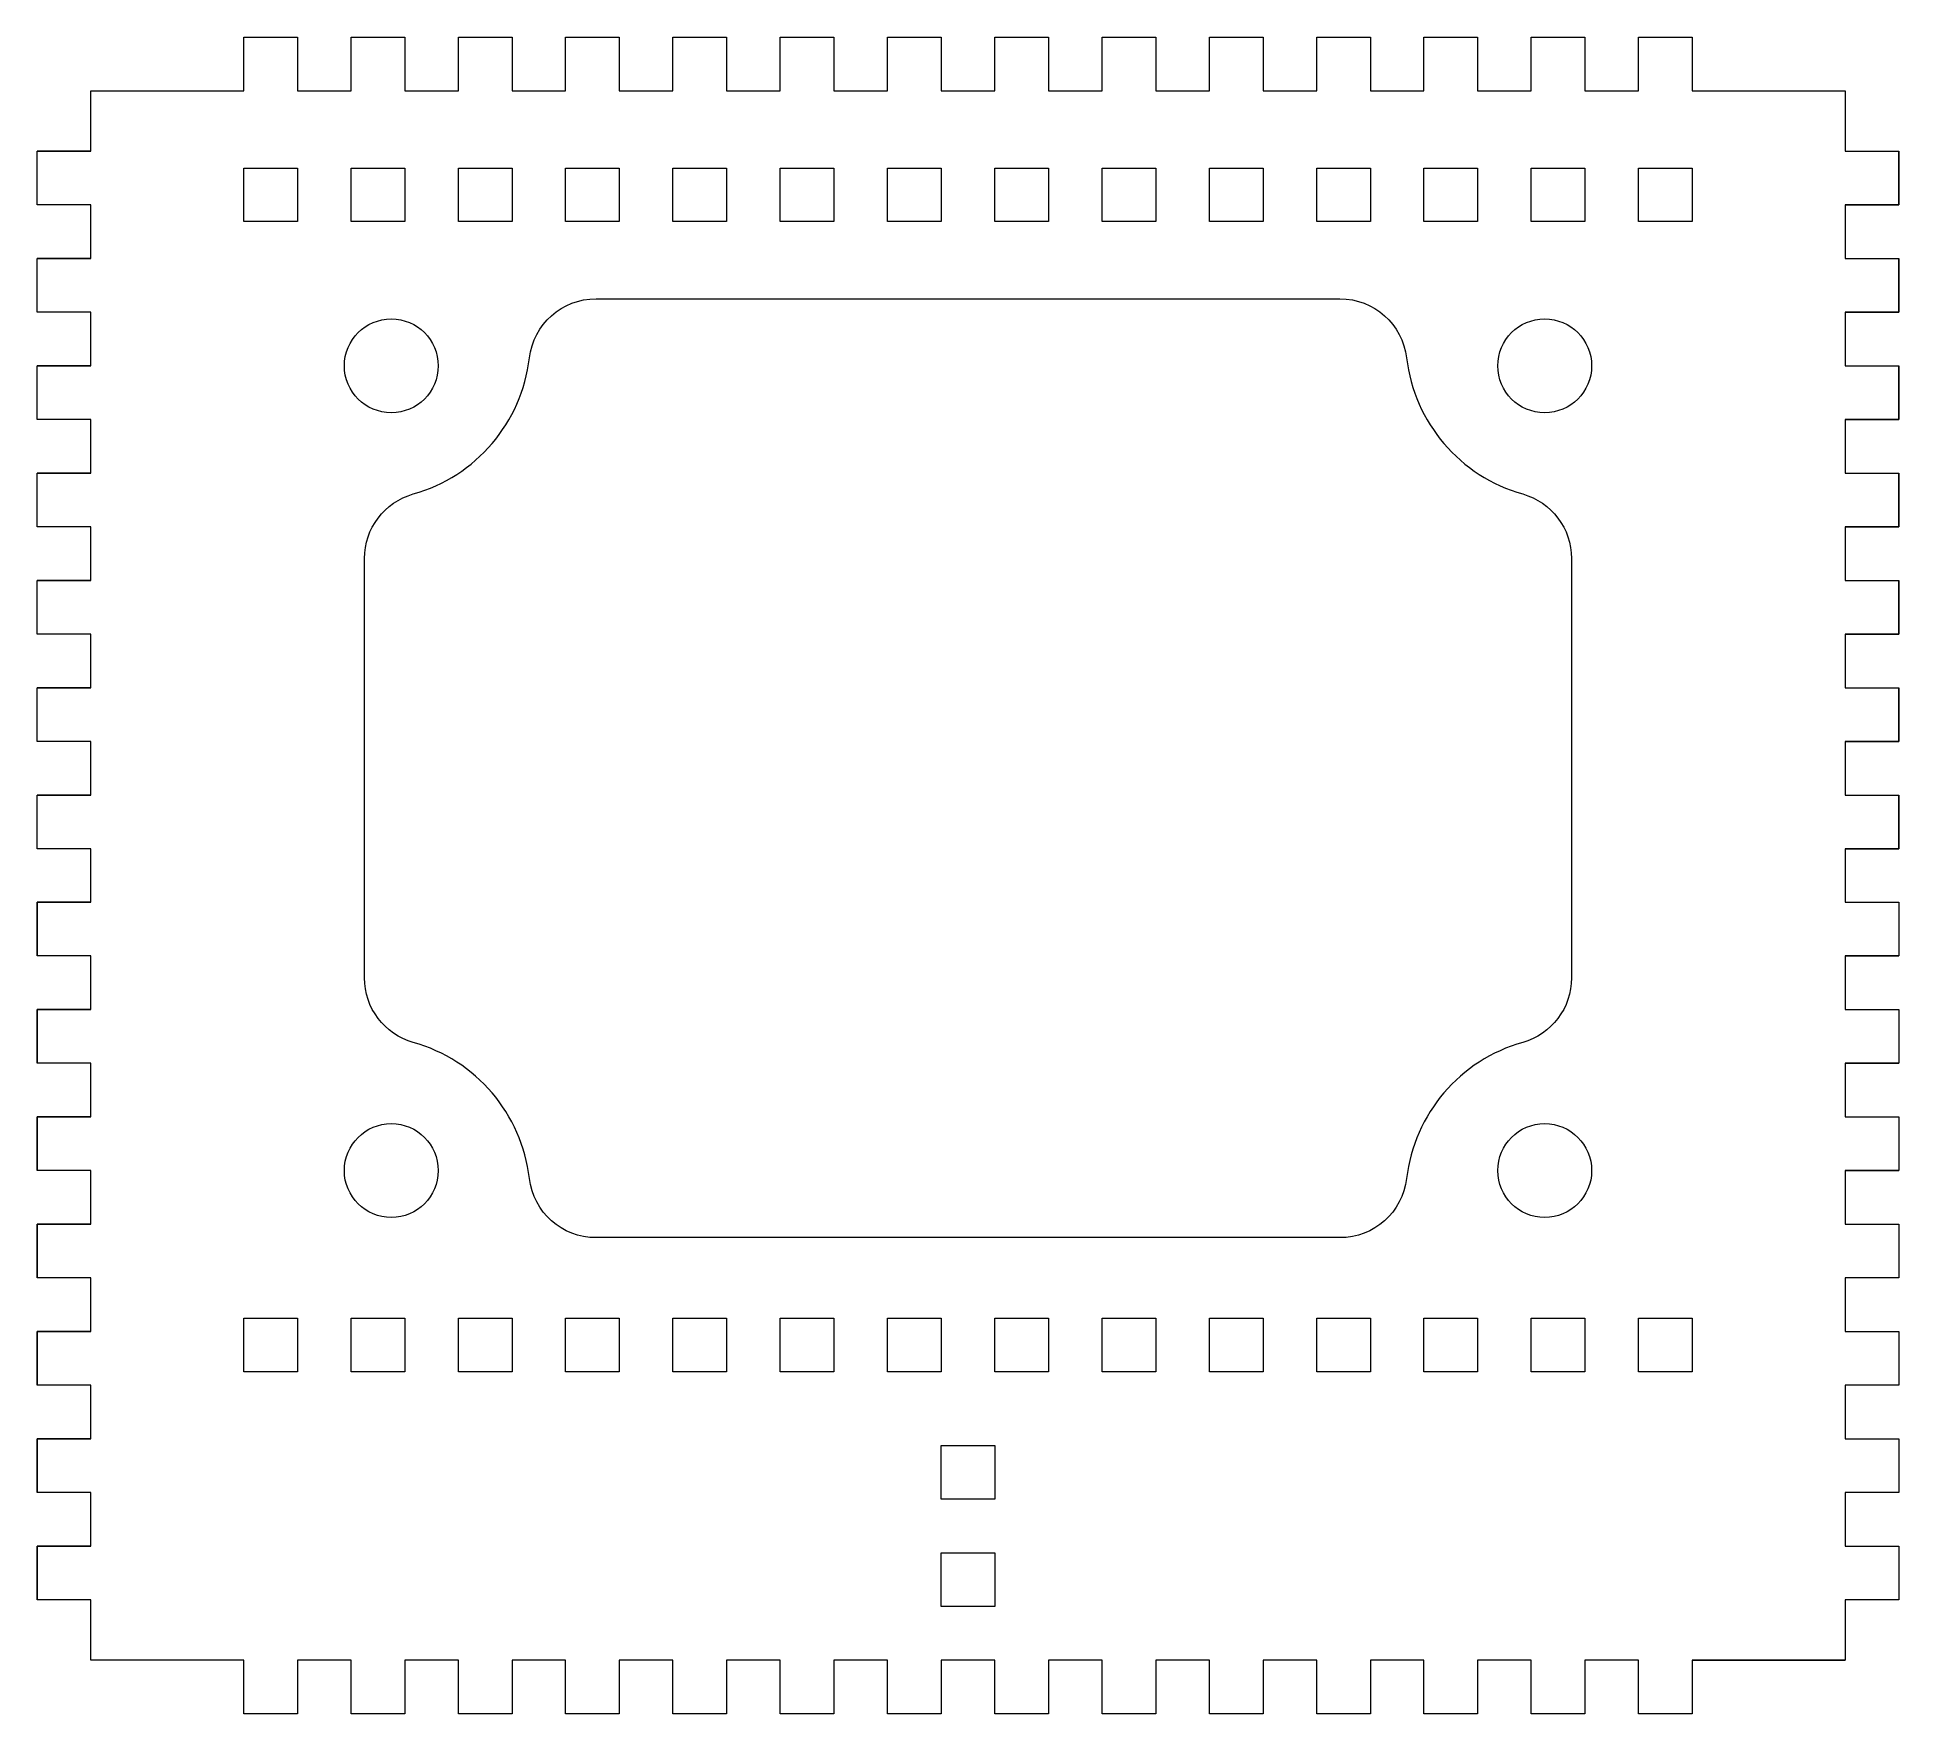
# Model space of a CAD drawing. Header units: centimetres. Extents: x -6.7 to 7.1, y -5.4 to 7.1.
import ezdxf

# ---------------------------------------------------------------- set-up
doc = ezdxf.new("R2010")
doc.units = ezdxf.units.CM
doc.header["$MEASUREMENT"] = 0
doc.layers.add('Layer 1', color=7, linetype='Continuous')

msp = doc.modelspace()

# ---------------------------------------------------------------- linework, layer by layer
at = {"layer": 'Layer 1', "lineweight": 15}
for points, knots in [([(-5.19045, 6.69491), (-5.19045, 6.69491), (-6.33045, 6.69491), (-6.33045, 6.69491), (-6.33045, 6.69491), (-6.33045, 6.69491), (-6.33045, 6.24491), (-6.33045, 6.24491), (-6.33045, 6.24491), (-6.33045, 6.24491), (-6.73045, 6.24491), (-6.73045, 6.24491), (-6.73045, 6.24491), (-6.73045, 6.24491), (-6.73045, 5.84491), (-6.73045, 5.84491), (-6.73045, 5.84491), (-6.73045, 5.84491), (-6.33045, 5.84491), (-6.33045, 5.84491), (-6.33045, 5.84491), (-6.33045, 5.84491), (-6.33045, 5.44491), (-6.33045, 5.44491), (-6.33045, 5.44491), (-6.33045, 5.44491), (-6.73045, 5.44491), (-6.73045, 5.44491), (-6.73045, 5.44491), (-6.73045, 5.44491), (-6.73045, 5.04491), (-6.73045, 5.04491), (-6.73045, 5.04491), (-6.73045, 5.04491), (-6.33045, 5.04491), (-6.33045, 5.04491), (-6.33045, 5.04491), (-6.33045, 5.04491), (-6.33045, 4.64491), (-6.33045, 4.64491), (-6.33045, 4.64491), (-6.33045, 4.64491), (-6.73045, 4.64491), (-6.73045, 4.64491), (-6.73045, 4.64491), (-6.73045, 4.64491), (-6.73045, 4.24491), (-6.73045, 4.24491), (-6.73045, 4.24491), (-6.73045, 4.24491), (-6.33045, 4.24491), (-6.33045, 4.24491), (-6.33045, 4.24491), (-6.33045, 4.24491), (-6.33045, 3.84491), (-6.33045, 3.84491), (-6.33045, 3.84491), (-6.33045, 3.84491), (-6.73045, 3.84491), (-6.73045, 3.84491), (-6.73045, 3.84491), (-6.73045, 3.84491), (-6.73045, 3.44491), (-6.73045, 3.44491), (-6.73045, 3.44491), (-6.73045, 3.44491), (-6.33045, 3.44491), (-6.33045, 3.44491), (-6.33045, 3.44491), (-6.33045, 3.44491), (-6.33045, 3.04491), (-6.33045, 3.04491), (-6.33045, 3.04491), (-6.33045, 3.04491), (-6.73045, 3.04491), (-6.73045, 3.04491), (-6.73045, 3.04491), (-6.73045, 3.04491), (-6.73045, 2.64491), (-6.73045, 2.64491), (-6.73045, 2.64491), (-6.73045, 2.64491), (-6.33045, 2.64491), (-6.33045, 2.64491), (-6.33045, 2.64491), (-6.33045, 2.64491), (-6.33045, 2.24491), (-6.33045, 2.24491), (-6.33045, 2.24491), (-6.33045, 2.24491), (-6.73045, 2.24491), (-6.73045, 2.24491), (-6.73045, 2.24491), (-6.73045, 2.24491), (-6.73045, 1.84491), (-6.73045, 1.84491), (-6.73045, 1.84491), (-6.73045, 1.84491), (-6.33045, 1.84491), (-6.33045, 1.84491), (-6.33045, 1.84491), (-6.33045, 1.84491), (-6.33045, 1.44491), (-6.33045, 1.44491), (-6.33045, 1.44491), (-6.33045, 1.44491), (-6.73045, 1.44491), (-6.73045, 1.44491), (-6.73045, 1.44491), (-6.73045, 1.44491), (-6.73045, 1.04491), (-6.73045, 1.04491), (-6.73045, 1.04491), (-6.73045, 1.04491), (-6.33045, 1.04491), (-6.33045, 1.04491), (-6.33045, 1.04491), (-6.33045, 1.04491), (-6.33045, 0.64491), (-6.33045, 0.64491), (-6.33045, 0.64491), (-6.33045, 0.64491), (-6.73045, 0.64491), (-6.73045, 0.64491), (-6.73045, 0.64491), (-6.73045, 0.64491), (-6.73045, 0.24491), (-6.73045, 0.24491), (-6.73045, 0.24491), (-6.73045, 0.24491), (-6.33045, 0.24491), (-6.33045, 0.24491), (-6.33045, 0.24491), (-6.33045, 0.24491), (-6.33045, -0.15509), (-6.33045, -0.15509), (-6.33045, -0.15509), (-6.33045, -0.15509), (-6.73045, -0.15509), (-6.73045, -0.15509), (-6.73045, -0.15509), (-6.73045, -0.15509), (-6.73045, -0.55509), (-6.73045, -0.55509), (-6.73045, -0.55509), (-6.73045, -0.55509), (-6.33045, -0.55509), (-6.33045, -0.55509), (-6.33045, -0.55509), (-6.33045, -0.55509), (-6.33045, -0.95509), (-6.33045, -0.95509), (-6.33045, -0.95509), (-6.33045, -0.95509), (-6.73045, -0.95509), (-6.73045, -0.95509), (-6.73045, -0.95509), (-6.73045, -0.95509), (-6.73045, -1.35509), (-6.73045, -1.35509), (-6.73045, -1.35509), (-6.73045, -1.35509), (-6.33045, -1.35509), (-6.33045, -1.35509), (-6.33045, -1.35509), (-6.33045, -1.35509), (-6.33045, -1.75509), (-6.33045, -1.75509), (-6.33045, -1.75509), (-6.33045, -1.75509), (-6.73045, -1.75509), (-6.73045, -1.75509), (-6.73045, -1.75509), (-6.73045, -1.75509), (-6.73045, -2.15509), (-6.73045, -2.15509), (-6.73045, -2.15509), (-6.73045, -2.15509), (-6.33045, -2.15509), (-6.33045, -2.15509), (-6.33045, -2.15509), (-6.33045, -2.15509), (-6.33045, -2.55509), (-6.33045, -2.55509), (-6.33045, -2.55509), (-6.33045, -2.55509), (-6.73045, -2.55509), (-6.73045, -2.55509), (-6.73045, -2.55509), (-6.73045, -2.55509), (-6.73045, -2.95509), (-6.73045, -2.95509), (-6.73045, -2.95509), (-6.73045, -2.95509), (-6.33045, -2.95509), (-6.33045, -2.95509), (-6.33045, -2.95509), (-6.33045, -2.95509), (-6.33045, -3.35509), (-6.33045, -3.35509), (-6.33045, -3.35509), (-6.33045, -3.35509), (-6.73045, -3.35509), (-6.73045, -3.35509), (-6.73045, -3.35509), (-6.73045, -3.35509), (-6.73045, -3.75509), (-6.73045, -3.75509), (-6.73045, -3.75509), (-6.73045, -3.75509), (-6.33045, -3.75509), (-6.33045, -3.75509), (-6.33045, -3.75509), (-6.33045, -3.75509), (-6.33045, -4.15509), (-6.33045, -4.15509), (-6.33045, -4.15509), (-6.33045, -4.15509), (-6.73045, -4.15509), (-6.73045, -4.15509), (-6.73045, -4.15509), (-6.73045, -4.15509), (-6.73045, -4.55509), (-6.73045, -4.55509), (-6.73045, -4.55509), (-6.73045, -4.55509), (-6.33045, -4.55509), (-6.33045, -4.55509), (-6.33045, -4.55509), (-6.33045, -4.55509), (-6.33045, -5.00509), (-6.33045, -5.00509), (-6.33045, -5.00509), (-6.33045, -5.00509), (-5.19045, -5.00509), (-5.19045, -5.00509), (-5.19045, -5.00509), (-5.19045, -5.00509), (-5.19045, -5.40509), (-5.19045, -5.40509), (-5.19045, -5.40509), (-5.19045, -5.40509), (-4.79045, -5.40509), (-4.79045, -5.40509), (-4.79045, -5.40509), (-4.79045, -5.40509), (-4.79045, -5.00509), (-4.79045, -5.00509), (-4.79045, -5.00509), (-4.79045, -5.00509), (-4.39045, -5.00509), (-4.39045, -5.00509), (-4.39045, -5.00509), (-4.39045, -5.00509), (-4.39045, -5.40509), (-4.39045, -5.40509), (-4.39045, -5.40509), (-4.39045, -5.40509), (-3.99045, -5.40509), (-3.99045, -5.40509), (-3.99045, -5.40509), (-3.99045, -5.40509), (-3.99045, -5.00509), (-3.99045, -5.00509), (-3.99045, -5.00509), (-3.99045, -5.00509), (-3.59045, -5.00509), (-3.59045, -5.00509), (-3.59045, -5.00509), (-3.59045, -5.00509), (-3.59045, -5.40509), (-3.59045, -5.40509), (-3.59045, -5.40509), (-3.59045, -5.40509), (-3.19045, -5.40509), (-3.19045, -5.40509), (-3.19045, -5.40509), (-3.19045, -5.40509), (-3.19045, -5.00509), (-3.19045, -5.00509), (-3.19045, -5.00509), (-3.19045, -5.00509), (-2.79045, -5.00509), (-2.79045, -5.00509), (-2.79045, -5.00509), (-2.79045, -5.00509), (-2.79045, -5.40509), (-2.79045, -5.40509), (-2.79045, -5.40509), (-2.79045, -5.40509), (-2.39045, -5.40509), (-2.39045, -5.40509), (-2.39045, -5.40509), (-2.39045, -5.40509), (-2.39045, -5.00509), (-2.39045, -5.00509), (-2.39045, -5.00509), (-2.39045, -5.00509), (-1.99045, -5.00509), (-1.99045, -5.00509), (-1.99045, -5.00509), (-1.99045, -5.00509), (-1.99045, -5.40509), (-1.99045, -5.40509), (-1.99045, -5.40509), (-1.99045, -5.40509), (-1.59045, -5.40509), (-1.59045, -5.40509), (-1.59045, -5.40509), (-1.59045, -5.40509), (-1.59045, -5.00509), (-1.59045, -5.00509), (-1.59045, -5.00509), (-1.59045, -5.00509), (-1.19045, -5.00509), (-1.19045, -5.00509), (-1.19045, -5.00509), (-1.19045, -5.00509), (-1.19045, -5.40509), (-1.19045, -5.40509), (-1.19045, -5.40509), (-1.19045, -5.40509), (-0.79045, -5.40509), (-0.79045, -5.40509), (-0.79045, -5.40509), (-0.79045, -5.40509), (-0.79045, -5.00509), (-0.79045, -5.00509), (-0.79045, -5.00509), (-0.79045, -5.00509), (-0.39045, -5.00509), (-0.39045, -5.00509), (-0.39045, -5.00509), (-0.39045, -5.00509), (-0.39045, -5.40509), (-0.39045, -5.40509), (-0.39045, -5.40509), (-0.39045, -5.40509), (0.00955, -5.40509), (0.00955, -5.40509), (0.00955, -5.40509), (0.00955, -5.40509), (0.00955, -5.00509), (0.00955, -5.00509), (0.00955, -5.00509), (0.00955, -5.00509), (0.40955, -5.00509), (0.40955, -5.00509), (0.40955, -5.00509), (0.40955, -5.00509), (0.40955, -5.40509), (0.40955, -5.40509), (0.40955, -5.40509), (0.40955, -5.40509), (0.80955, -5.40509), (0.80955, -5.40509), (0.80955, -5.40509), (0.80955, -5.40509), (0.80955, -5.00509), (0.80955, -5.00509), (0.80955, -5.00509), (0.80955, -5.00509), (1.20955, -5.00509), (1.20955, -5.00509), (1.20955, -5.00509), (1.20955, -5.00509), (1.20955, -5.40509), (1.20955, -5.40509), (1.20955, -5.40509), (1.20955, -5.40509), (1.60955, -5.40509), (1.60955, -5.40509), (1.60955, -5.40509), (1.60955, -5.40509), (1.60955, -5.00509), (1.60955, -5.00509), (1.60955, -5.00509), (1.60955, -5.00509), (2.00955, -5.00509), (2.00955, -5.00509), (2.00955, -5.00509), (2.00955, -5.00509), (2.00955, -5.40509), (2.00955, -5.40509), (2.00955, -5.40509), (2.00955, -5.40509), (2.40955, -5.40509), (2.40955, -5.40509), (2.40955, -5.40509), (2.40955, -5.40509), (2.40955, -5.00509), (2.40955, -5.00509), (2.40955, -5.00509), (2.40955, -5.00509), (2.80955, -5.00509), (2.80955, -5.00509), (2.80955, -5.00509), (2.80955, -5.00509), (2.80955, -5.40509), (2.80955, -5.40509), (2.80955, -5.40509), (2.80955, -5.40509), (3.20955, -5.40509), (3.20955, -5.40509), (3.20955, -5.40509), (3.20955, -5.40509), (3.20955, -5.00509), (3.20955, -5.00509), (3.20955, -5.00509), (3.20955, -5.00509), (3.60955, -5.00509), (3.60955, -5.00509), (3.60955, -5.00509), (3.60955, -5.00509), (3.60955, -5.40509), (3.60955, -5.40509), (3.60955, -5.40509), (3.60955, -5.40509), (4.00955, -5.40509), (4.00955, -5.40509), (4.00955, -5.40509), (4.00955, -5.40509), (4.00955, -5.00509), (4.00955, -5.00509), (4.00955, -5.00509), (4.00955, -5.00509), (4.40955, -5.00509), (4.40955, -5.00509), (4.40955, -5.00509), (4.40955, -5.00509), (4.40955, -5.40509), (4.40955, -5.40509), (4.40955, -5.40509), (4.40955, -5.40509), (4.80955, -5.40509), (4.80955, -5.40509), (4.80955, -5.40509), (4.80955, -5.40509), (4.80955, -5.00509), (4.80955, -5.00509), (4.80955, -5.00509), (4.80955, -5.00509), (5.20955, -5.00509), (5.20955, -5.00509), (5.20955, -5.00509), (5.20955, -5.00509), (5.20955, -5.40509), (5.20955, -5.40509), (5.20955, -5.40509), (5.20955, -5.40509), (5.60955, -5.40509), (5.60955, -5.40509), (5.60955, -5.40509), (5.60955, -5.40509), (5.60955, -5.00509), (5.60955, -5.00509), (5.60955, -5.00509), (5.60955, -5.00509), (6.74955, -5.00509), (6.74955, -5.00509), (6.74955, -5.00509), (6.74955, -5.00509), (6.74955, -4.55509), (6.74955, -4.55509), (6.74955, -4.55509), (6.74955, -4.55509), (7.14955, -4.55509), (7.14955, -4.55509), (7.14955, -4.55509), (7.14955, -4.55509), (7.14955, -4.15509), (7.14955, -4.15509), (7.14955, -4.15509), (7.14955, -4.15509), (6.74955, -4.15509), (6.74955, -4.15509), (6.74955, -4.15509), (6.74955, -4.15509), (6.74955, -3.75509), (6.74955, -3.75509), (6.74955, -3.75509), (6.74955, -3.75509), (7.14955, -3.75509), (7.14955, -3.75509), (7.14955, -3.75509), (7.14955, -3.75509), (7.14955, -3.35509), (7.14955, -3.35509), (7.14955, -3.35509), (7.14955, -3.35509), (6.74955, -3.35509), (6.74955, -3.35509), (6.74955, -3.35509), (6.74955, -3.35509), (6.74955, -2.95509), (6.74955, -2.95509), (6.74955, -2.95509), (6.74955, -2.95509), (7.14955, -2.95509), (7.14955, -2.95509), (7.14955, -2.95509), (7.14955, -2.95509), (7.14955, -2.55509), (7.14955, -2.55509), (7.14955, -2.55509), (7.14955, -2.55509), (6.74955, -2.55509), (6.74955, -2.55509), (6.74955, -2.55509), (6.74955, -2.55509), (6.74955, -2.15509), (6.74955, -2.15509), (6.74955, -2.15509), (6.74955, -2.15509), (7.14955, -2.15509), (7.14955, -2.15509), (7.14955, -2.15509), (7.14955, -2.15509), (7.14955, -1.75509), (7.14955, -1.75509), (7.14955, -1.75509), (7.14955, -1.75509), (6.74955, -1.75509), (6.74955, -1.75509), (6.74955, -1.75509), (6.74955, -1.75509), (6.74955, -1.35509), (6.74955, -1.35509), (6.74955, -1.35509), (6.74955, -1.35509), (7.14955, -1.35509), (7.14955, -1.35509), (7.14955, -1.35509), (7.14955, -1.35509), (7.14955, -0.95509), (7.14955, -0.95509), (7.14955, -0.95509), (7.14955, -0.95509), (6.74955, -0.95509), (6.74955, -0.95509), (6.74955, -0.95509), (6.74955, -0.95509), (6.74955, -0.55509), (6.74955, -0.55509), (6.74955, -0.55509), (6.74955, -0.55509), (7.14955, -0.55509), (7.14955, -0.55509), (7.14955, -0.55509), (7.14955, -0.55509), (7.14955, -0.15509), (7.14955, -0.15509), (7.14955, -0.15509), (7.14955, -0.15509), (6.74955, -0.15509), (6.74955, -0.15509), (6.74955, -0.15509), (6.74955, -0.15509), (6.74955, 0.24491), (6.74955, 0.24491), (6.74955, 0.24491), (6.74955, 0.24491), (7.14955, 0.24491), (7.14955, 0.24491), (7.14955, 0.24491), (7.14955, 0.24491), (7.14955, 0.64491), (7.14955, 0.64491), (7.14955, 0.64491), (7.14955, 0.64491), (6.74955, 0.64491), (6.74955, 0.64491), (6.74955, 0.64491), (6.74955, 0.64491), (6.74955, 1.04491), (6.74955, 1.04491), (6.74955, 1.04491), (6.74955, 1.04491), (7.14955, 1.04491), (7.14955, 1.04491), (7.14955, 1.04491), (7.14955, 1.04491), (7.14955, 1.44491), (7.14955, 1.44491), (7.14955, 1.44491), (7.14955, 1.44491), (6.74955, 1.44491), (6.74955, 1.44491), (6.74955, 1.44491), (6.74955, 1.44491), (6.74955, 1.84491), (6.74955, 1.84491), (6.74955, 1.84491), (6.74955, 1.84491), (7.14955, 1.84491), (7.14955, 1.84491), (7.14955, 1.84491), (7.14955, 1.84491), (7.14955, 2.24491), (7.14955, 2.24491), (7.14955, 2.24491), (7.14955, 2.24491), (6.74955, 2.24491), (6.74955, 2.24491), (6.74955, 2.24491), (6.74955, 2.24491), (6.74955, 2.64491), (6.74955, 2.64491), (6.74955, 2.64491), (6.74955, 2.64491), (7.14955, 2.64491), (7.14955, 2.64491), (7.14955, 2.64491), (7.14955, 2.64491), (7.14955, 3.04491), (7.14955, 3.04491), (7.14955, 3.04491), (7.14955, 3.04491), (6.74955, 3.04491), (6.74955, 3.04491), (6.74955, 3.04491), (6.74955, 3.04491), (6.74955, 3.44491), (6.74955, 3.44491), (6.74955, 3.44491), (6.74955, 3.44491), (7.14955, 3.44491), (7.14955, 3.44491), (7.14955, 3.44491), (7.14955, 3.44491), (7.14955, 3.84491), (7.14955, 3.84491), (7.14955, 3.84491), (7.14955, 3.84491), (6.74955, 3.84491), (6.74955, 3.84491), (6.74955, 3.84491), (6.74955, 3.84491), (6.74955, 4.24491), (6.74955, 4.24491), (6.74955, 4.24491), (6.74955, 4.24491), (7.14955, 4.24491), (7.14955, 4.24491), (7.14955, 4.24491), (7.14955, 4.24491), (7.14955, 4.64491), (7.14955, 4.64491), (7.14955, 4.64491), (7.14955, 4.64491), (6.74955, 4.64491), (6.74955, 4.64491), (6.74955, 4.64491), (6.74955, 4.64491), (6.74955, 5.04491), (6.74955, 5.04491), (6.74955, 5.04491), (6.74955, 5.04491), (7.14955, 5.04491), (7.14955, 5.04491), (7.14955, 5.04491), (7.14955, 5.04491), (7.14955, 5.44491), (7.14955, 5.44491), (7.14955, 5.44491), (7.14955, 5.44491), (6.74955, 5.44491), (6.74955, 5.44491), (6.74955, 5.44491), (6.74955, 5.44491), (6.74955, 5.84491), (6.74955, 5.84491), (6.74955, 5.84491), (6.74955, 5.84491), (7.14955, 5.84491), (7.14955, 5.84491), (7.14955, 5.84491), (7.14955, 5.84491), (7.14955, 6.24491), (7.14955, 6.24491), (7.14955, 6.24491), (7.14955, 6.24491), (6.74955, 6.24491), (6.74955, 6.24491), (6.74955, 6.24491), (6.74955, 6.24491), (6.74955, 6.69491), (6.74955, 6.69491), (6.74955, 6.69491), (6.74955, 6.69491), (5.60955, 6.69491), (5.60955, 6.69491), (5.60955, 6.69491), (5.60955, 6.69491), (5.60955, 7.09491), (5.60955, 7.09491), (5.60955, 7.09491), (5.60955, 7.09491), (5.20955, 7.09491), (5.20955, 7.09491), (5.20955, 7.09491), (5.20955, 7.09491), (5.20955, 6.69491), (5.20955, 6.69491), (5.20955, 6.69491), (5.20955, 6.69491), (4.80955, 6.69491), (4.80955, 6.69491), (4.80955, 6.69491), (4.80955, 6.69491), (4.80955, 7.09491), (4.80955, 7.09491), (4.80955, 7.09491), (4.80955, 7.09491), (4.40955, 7.09491), (4.40955, 7.09491), (4.40955, 7.09491), (4.40955, 7.09491), (4.40955, 6.69491), (4.40955, 6.69491), (4.40955, 6.69491), (4.40955, 6.69491), (4.00955, 6.69491), (4.00955, 6.69491), (4.00955, 6.69491), (4.00955, 6.69491), (4.00955, 7.09491), (4.00955, 7.09491), (4.00955, 7.09491), (4.00955, 7.09491), (3.60955, 7.09491), (3.60955, 7.09491), (3.60955, 7.09491), (3.60955, 7.09491), (3.60955, 6.69491), (3.60955, 6.69491), (3.60955, 6.69491), (3.60955, 6.69491), (3.20955, 6.69491), (3.20955, 6.69491), (3.20955, 6.69491), (3.20955, 6.69491), (3.20955, 7.09491), (3.20955, 7.09491), (3.20955, 7.09491), (3.20955, 7.09491), (2.80955, 7.09491), (2.80955, 7.09491), (2.80955, 7.09491), (2.80955, 7.09491), (2.80955, 6.69491), (2.80955, 6.69491), (2.80955, 6.69491), (2.80955, 6.69491), (2.40955, 6.69491), (2.40955, 6.69491), (2.40955, 6.69491), (2.40955, 6.69491), (2.40955, 7.09491), (2.40955, 7.09491), (2.40955, 7.09491), (2.40955, 7.09491), (2.00955, 7.09491), (2.00955, 7.09491), (2.00955, 7.09491), (2.00955, 7.09491), (2.00955, 6.69491), (2.00955, 6.69491), (2.00955, 6.69491), (2.00955, 6.69491), (1.60955, 6.69491), (1.60955, 6.69491), (1.60955, 6.69491), (1.60955, 6.69491), (1.60955, 7.09491), (1.60955, 7.09491), (1.60955, 7.09491), (1.60955, 7.09491), (1.20955, 7.09491), (1.20955, 7.09491), (1.20955, 7.09491), (1.20955, 7.09491), (1.20955, 6.69491), (1.20955, 6.69491), (1.20955, 6.69491), (1.20955, 6.69491), (0.80955, 6.69491), (0.80955, 6.69491), (0.80955, 6.69491), (0.80955, 6.69491), (0.80955, 7.09491), (0.80955, 7.09491), (0.80955, 7.09491), (0.80955, 7.09491), (0.40955, 7.09491), (0.40955, 7.09491), (0.40955, 7.09491), (0.40955, 7.09491), (0.40955, 6.69491), (0.40955, 6.69491), (0.40955, 6.69491), (0.40955, 6.69491), (0.00955, 6.69491), (0.00955, 6.69491), (0.00955, 6.69491), (0.00955, 6.69491), (0.00955, 7.09491), (0.00955, 7.09491), (0.00955, 7.09491), (0.00955, 7.09491), (-0.39045, 7.09491), (-0.39045, 7.09491), (-0.39045, 7.09491), (-0.39045, 7.09491), (-0.39045, 6.69491), (-0.39045, 6.69491), (-0.39045, 6.69491), (-0.39045, 6.69491), (-0.79045, 6.69491), (-0.79045, 6.69491), (-0.79045, 6.69491), (-0.79045, 6.69491), (-0.79045, 7.09491), (-0.79045, 7.09491), (-0.79045, 7.09491), (-0.79045, 7.09491), (-1.19045, 7.09491), (-1.19045, 7.09491), (-1.19045, 7.09491), (-1.19045, 7.09491), (-1.19045, 6.69491), (-1.19045, 6.69491), (-1.19045, 6.69491), (-1.19045, 6.69491), (-1.59045, 6.69491), (-1.59045, 6.69491), (-1.59045, 6.69491), (-1.59045, 6.69491), (-1.59045, 7.09491), (-1.59045, 7.09491), (-1.59045, 7.09491), (-1.59045, 7.09491), (-1.99045, 7.09491), (-1.99045, 7.09491), (-1.99045, 7.09491), (-1.99045, 7.09491), (-1.99045, 6.69491), (-1.99045, 6.69491), (-1.99045, 6.69491), (-1.99045, 6.69491), (-2.39045, 6.69491), (-2.39045, 6.69491), (-2.39045, 6.69491), (-2.39045, 6.69491), (-2.39045, 7.09491), (-2.39045, 7.09491), (-2.39045, 7.09491), (-2.39045, 7.09491), (-2.79045, 7.09491), (-2.79045, 7.09491), (-2.79045, 7.09491), (-2.79045, 7.09491), (-2.79045, 6.69491), (-2.79045, 6.69491), (-2.79045, 6.69491), (-2.79045, 6.69491), (-3.19045, 6.69491), (-3.19045, 6.69491), (-3.19045, 6.69491), (-3.19045, 6.69491), (-3.19045, 7.09491), (-3.19045, 7.09491), (-3.19045, 7.09491), (-3.19045, 7.09491), (-3.59045, 7.09491), (-3.59045, 7.09491), (-3.59045, 7.09491), (-3.59045, 7.09491), (-3.59045, 6.69491), (-3.59045, 6.69491), (-3.59045, 6.69491), (-3.59045, 6.69491), (-3.99045, 6.69491), (-3.99045, 6.69491), (-3.99045, 6.69491), (-3.99045, 6.69491), (-3.99045, 7.09491), (-3.99045, 7.09491), (-3.99045, 7.09491), (-3.99045, 7.09491), (-4.39045, 7.09491), (-4.39045, 7.09491), (-4.39045, 7.09491), (-4.39045, 7.09491), (-4.39045, 6.69491), (-4.39045, 6.69491), (-4.39045, 6.69491), (-4.39045, 6.69491), (-4.79045, 6.69491), (-4.79045, 6.69491), (-4.79045, 6.69491), (-4.79045, 6.69491), (-4.79045, 7.09491), (-4.79045, 7.09491), (-4.79045, 7.09491), (-4.79045, 7.09491), (-5.19045, 7.09491), (-5.19045, 7.09491), (-5.19045, 7.09491), (-5.19045, 7.09491), (-5.19045, 6.69491), (-5.19045, 6.69491)], [0, 0, 0, 0, 0.00436681, 0.00436681, 0.00436681, 0.00436681, 0.00873362, 0.00873362, 0.00873362, 0.00873362, 0.01310044, 0.01310044, 0.01310044, 0.01310044, 0.01746725, 0.01746725, 0.01746725, 0.01746725, 0.02183406, 0.02183406, 0.02183406, 0.02183406, 0.02620087, 0.02620087, 0.02620087, 0.02620087, 0.03056769, 0.03056769, 0.03056769, 0.03056769, 0.0349345, 0.0349345, 0.0349345, 0.0349345, 0.03930131, 0.03930131, 0.03930131, 0.03930131, 0.04366812, 0.04366812, 0.04366812, 0.04366812, 0.04803493, 0.04803493, 0.04803493, 0.04803493, 0.05240175, 0.05240175, 0.05240175, 0.05240175, 0.05676856, 0.05676856, 0.05676856, 0.05676856, 0.06113537, 0.06113537, 0.06113537, 0.06113537, 0.06550218, 0.06550218, 0.06550218, 0.06550218, 0.069869, 0.069869, 0.069869, 0.069869, 0.07423581, 0.07423581, 0.07423581, 0.07423581, 0.07860262, 0.07860262, 0.07860262, 0.07860262, 0.08296943, 0.08296943, 0.08296943, 0.08296943, 0.08733624, 0.08733624, 0.08733624, 0.08733624, 0.09170306, 0.09170306, 0.09170306, 0.09170306, 0.09606987, 0.09606987, 0.09606987, 0.09606987, 0.10043668, 0.10043668, 0.10043668, 0.10043668, 0.10480349, 0.10480349, 0.10480349, 0.10480349, 0.10917031, 0.10917031, 0.10917031, 0.10917031, 0.11353712, 0.11353712, 0.11353712, 0.11353712, 0.11790393, 0.11790393, 0.11790393, 0.11790393, 0.12227074, 0.12227074, 0.12227074, 0.12227074, 0.12663755, 0.12663755, 0.12663755, 0.12663755, 0.13100437, 0.13100437, 0.13100437, 0.13100437, 0.13537118, 0.13537118, 0.13537118, 0.13537118, 0.13973799, 0.13973799, 0.13973799, 0.13973799, 0.1441048, 0.1441048, 0.1441048, 0.1441048, 0.14847162, 0.14847162, 0.14847162, 0.14847162, 0.15283843, 0.15283843, 0.15283843, 0.15283843, 0.15720524, 0.15720524, 0.15720524, 0.15720524, 0.16157205, 0.16157205, 0.16157205, 0.16157205, 0.16593886, 0.16593886, 0.16593886, 0.16593886, 0.17030568, 0.17030568, 0.17030568, 0.17030568, 0.17467249, 0.17467249, 0.17467249, 0.17467249, 0.1790393, 0.1790393, 0.1790393, 0.1790393, 0.18340611, 0.18340611, 0.18340611, 0.18340611, 0.18777293, 0.18777293, 0.18777293, 0.18777293, 0.19213974, 0.19213974, 0.19213974, 0.19213974, 0.19650655, 0.19650655, 0.19650655, 0.19650655, 0.20087336, 0.20087336, 0.20087336, 0.20087336, 0.20524017, 0.20524017, 0.20524017, 0.20524017, 0.20960699, 0.20960699, 0.20960699, 0.20960699, 0.2139738, 0.2139738, 0.2139738, 0.2139738, 0.21834061, 0.21834061, 0.21834061, 0.21834061, 0.22270742, 0.22270742, 0.22270742, 0.22270742, 0.22707424, 0.22707424, 0.22707424, 0.22707424, 0.23144105, 0.23144105, 0.23144105, 0.23144105, 0.23580786, 0.23580786, 0.23580786, 0.23580786, 0.24017467, 0.24017467, 0.24017467, 0.24017467, 0.24454148, 0.24454148, 0.24454148, 0.24454148, 0.2489083, 0.2489083, 0.2489083, 0.2489083, 0.25327511, 0.25327511, 0.25327511, 0.25327511, 0.25764192, 0.25764192, 0.25764192, 0.25764192, 0.26200873, 0.26200873, 0.26200873, 0.26200873, 0.26637555, 0.26637555, 0.26637555, 0.26637555, 0.27074236, 0.27074236, 0.27074236, 0.27074236, 0.27510917, 0.27510917, 0.27510917, 0.27510917, 0.27947598, 0.27947598, 0.27947598, 0.27947598, 0.28384279, 0.28384279, 0.28384279, 0.28384279, 0.28820961, 0.28820961, 0.28820961, 0.28820961, 0.29257642, 0.29257642, 0.29257642, 0.29257642, 0.29694323, 0.29694323, 0.29694323, 0.29694323, 0.30131004, 0.30131004, 0.30131004, 0.30131004, 0.30567686, 0.30567686, 0.30567686, 0.30567686, 0.31004367, 0.31004367, 0.31004367, 0.31004367, 0.31441048, 0.31441048, 0.31441048, 0.31441048, 0.31877729, 0.31877729, 0.31877729, 0.31877729, 0.3231441, 0.3231441, 0.3231441, 0.3231441, 0.32751092, 0.32751092, 0.32751092, 0.32751092, 0.33187773, 0.33187773, 0.33187773, 0.33187773, 0.33624454, 0.33624454, 0.33624454, 0.33624454, 0.34061135, 0.34061135, 0.34061135, 0.34061135, 0.34497817, 0.34497817, 0.34497817, 0.34497817, 0.34934498, 0.34934498, 0.34934498, 0.34934498, 0.35371179, 0.35371179, 0.35371179, 0.35371179, 0.3580786, 0.3580786, 0.3580786, 0.3580786, 0.36244541, 0.36244541, 0.36244541, 0.36244541, 0.36681223, 0.36681223, 0.36681223, 0.36681223, 0.37117904, 0.37117904, 0.37117904, 0.37117904, 0.37554585, 0.37554585, 0.37554585, 0.37554585, 0.37991266, 0.37991266, 0.37991266, 0.37991266, 0.38427948, 0.38427948, 0.38427948, 0.38427948, 0.38864629, 0.38864629, 0.38864629, 0.38864629, 0.3930131, 0.3930131, 0.3930131, 0.3930131, 0.39737991, 0.39737991, 0.39737991, 0.39737991, 0.40174672, 0.40174672, 0.40174672, 0.40174672, 0.40611354, 0.40611354, 0.40611354, 0.40611354, 0.41048035, 0.41048035, 0.41048035, 0.41048035, 0.41484716, 0.41484716, 0.41484716, 0.41484716, 0.41921397, 0.41921397, 0.41921397, 0.41921397, 0.42358079, 0.42358079, 0.42358079, 0.42358079, 0.4279476, 0.4279476, 0.4279476, 0.4279476, 0.43231441, 0.43231441, 0.43231441, 0.43231441, 0.43668122, 0.43668122, 0.43668122, 0.43668122, 0.44104803, 0.44104803, 0.44104803, 0.44104803, 0.44541485, 0.44541485, 0.44541485, 0.44541485, 0.44978166, 0.44978166, 0.44978166, 0.44978166, 0.45414847, 0.45414847, 0.45414847, 0.45414847, 0.45851528, 0.45851528, 0.45851528, 0.45851528, 0.4628821, 0.4628821, 0.4628821, 0.4628821, 0.46724891, 0.46724891, 0.46724891, 0.46724891, 0.47161572, 0.47161572, 0.47161572, 0.47161572, 0.47598253, 0.47598253, 0.47598253, 0.47598253, 0.48034934, 0.48034934, 0.48034934, 0.48034934, 0.48471616, 0.48471616, 0.48471616, 0.48471616, 0.48908297, 0.48908297, 0.48908297, 0.48908297, 0.49344978, 0.49344978, 0.49344978, 0.49344978, 0.49781659, 0.49781659, 0.49781659, 0.49781659, 0.50218341, 0.50218341, 0.50218341, 0.50218341, 0.50655022, 0.50655022, 0.50655022, 0.50655022, 0.51091703, 0.51091703, 0.51091703, 0.51091703, 0.51528384, 0.51528384, 0.51528384, 0.51528384, 0.51965066, 0.51965066, 0.51965066, 0.51965066, 0.52401747, 0.52401747, 0.52401747, 0.52401747, 0.52838428, 0.52838428, 0.52838428, 0.52838428, 0.53275109, 0.53275109, 0.53275109, 0.53275109, 0.5371179, 0.5371179, 0.5371179, 0.5371179, 0.54148472, 0.54148472, 0.54148472, 0.54148472, 0.54585153, 0.54585153, 0.54585153, 0.54585153, 0.55021834, 0.55021834, 0.55021834, 0.55021834, 0.55458515, 0.55458515, 0.55458515, 0.55458515, 0.55895197, 0.55895197, 0.55895197, 0.55895197, 0.56331878, 0.56331878, 0.56331878, 0.56331878, 0.56768559, 0.56768559, 0.56768559, 0.56768559, 0.5720524, 0.5720524, 0.5720524, 0.5720524, 0.57641921, 0.57641921, 0.57641921, 0.57641921, 0.58078603, 0.58078603, 0.58078603, 0.58078603, 0.58515284, 0.58515284, 0.58515284, 0.58515284, 0.58951965, 0.58951965, 0.58951965, 0.58951965, 0.59388646, 0.59388646, 0.59388646, 0.59388646, 0.59825328, 0.59825328, 0.59825328, 0.59825328, 0.60262009, 0.60262009, 0.60262009, 0.60262009, 0.6069869, 0.6069869, 0.6069869, 0.6069869, 0.61135371, 0.61135371, 0.61135371, 0.61135371, 0.61572052, 0.61572052, 0.61572052, 0.61572052, 0.62008734, 0.62008734, 0.62008734, 0.62008734, 0.62445415, 0.62445415, 0.62445415, 0.62445415, 0.62882096, 0.62882096, 0.62882096, 0.62882096, 0.63318777, 0.63318777, 0.63318777, 0.63318777, 0.63755459, 0.63755459, 0.63755459, 0.63755459, 0.6419214, 0.6419214, 0.6419214, 0.6419214, 0.64628821, 0.64628821, 0.64628821, 0.64628821, 0.65065502, 0.65065502, 0.65065502, 0.65065502, 0.65502183, 0.65502183, 0.65502183, 0.65502183, 0.65938865, 0.65938865, 0.65938865, 0.65938865, 0.66375546, 0.66375546, 0.66375546, 0.66375546, 0.66812227, 0.66812227, 0.66812227, 0.66812227, 0.67248908, 0.67248908, 0.67248908, 0.67248908, 0.6768559, 0.6768559, 0.6768559, 0.6768559, 0.68122271, 0.68122271, 0.68122271, 0.68122271, 0.68558952, 0.68558952, 0.68558952, 0.68558952, 0.68995633, 0.68995633, 0.68995633, 0.68995633, 0.69432314, 0.69432314, 0.69432314, 0.69432314, 0.69868996, 0.69868996, 0.69868996, 0.69868996, 0.70305677, 0.70305677, 0.70305677, 0.70305677, 0.70742358, 0.70742358, 0.70742358, 0.70742358, 0.71179039, 0.71179039, 0.71179039, 0.71179039, 0.71615721, 0.71615721, 0.71615721, 0.71615721, 0.72052402, 0.72052402, 0.72052402, 0.72052402, 0.72489083, 0.72489083, 0.72489083, 0.72489083, 0.72925764, 0.72925764, 0.72925764, 0.72925764, 0.73362445, 0.73362445, 0.73362445, 0.73362445, 0.73799127, 0.73799127, 0.73799127, 0.73799127, 0.74235808, 0.74235808, 0.74235808, 0.74235808, 0.74672489, 0.74672489, 0.74672489, 0.74672489, 0.7510917, 0.7510917, 0.7510917, 0.7510917, 0.75545852, 0.75545852, 0.75545852, 0.75545852, 0.75982533, 0.75982533, 0.75982533, 0.75982533, 0.76419214, 0.76419214, 0.76419214, 0.76419214, 0.76855895, 0.76855895, 0.76855895, 0.76855895, 0.77292576, 0.77292576, 0.77292576, 0.77292576, 0.77729258, 0.77729258, 0.77729258, 0.77729258, 0.78165939, 0.78165939, 0.78165939, 0.78165939, 0.7860262, 0.7860262, 0.7860262, 0.7860262, 0.79039301, 0.79039301, 0.79039301, 0.79039301, 0.79475983, 0.79475983, 0.79475983, 0.79475983, 0.79912664, 0.79912664, 0.79912664, 0.79912664, 0.80349345, 0.80349345, 0.80349345, 0.80349345, 0.80786026, 0.80786026, 0.80786026, 0.80786026, 0.81222707, 0.81222707, 0.81222707, 0.81222707, 0.81659389, 0.81659389, 0.81659389, 0.81659389, 0.8209607, 0.8209607, 0.8209607, 0.8209607, 0.82532751, 0.82532751, 0.82532751, 0.82532751, 0.82969432, 0.82969432, 0.82969432, 0.82969432, 0.83406114, 0.83406114, 0.83406114, 0.83406114, 0.83842795, 0.83842795, 0.83842795, 0.83842795, 0.84279476, 0.84279476, 0.84279476, 0.84279476, 0.84716157, 0.84716157, 0.84716157, 0.84716157, 0.85152838, 0.85152838, 0.85152838, 0.85152838, 0.8558952, 0.8558952, 0.8558952, 0.8558952, 0.86026201, 0.86026201, 0.86026201, 0.86026201, 0.86462882, 0.86462882, 0.86462882, 0.86462882, 0.86899563, 0.86899563, 0.86899563, 0.86899563, 0.87336245, 0.87336245, 0.87336245, 0.87336245, 0.87772926, 0.87772926, 0.87772926, 0.87772926, 0.88209607, 0.88209607, 0.88209607, 0.88209607, 0.88646288, 0.88646288, 0.88646288, 0.88646288, 0.89082969, 0.89082969, 0.89082969, 0.89082969, 0.89519651, 0.89519651, 0.89519651, 0.89519651, 0.89956332, 0.89956332, 0.89956332, 0.89956332, 0.90393013, 0.90393013, 0.90393013, 0.90393013, 0.90829694, 0.90829694, 0.90829694, 0.90829694, 0.91266376, 0.91266376, 0.91266376, 0.91266376, 0.91703057, 0.91703057, 0.91703057, 0.91703057, 0.92139738, 0.92139738, 0.92139738, 0.92139738, 0.92576419, 0.92576419, 0.92576419, 0.92576419, 0.930131, 0.930131, 0.930131, 0.930131, 0.93449782, 0.93449782, 0.93449782, 0.93449782, 0.93886463, 0.93886463, 0.93886463, 0.93886463, 0.94323144, 0.94323144, 0.94323144, 0.94323144, 0.94759825, 0.94759825, 0.94759825, 0.94759825, 0.95196507, 0.95196507, 0.95196507, 0.95196507, 0.95633188, 0.95633188, 0.95633188, 0.95633188, 0.96069869, 0.96069869, 0.96069869, 0.96069869, 0.9650655, 0.9650655, 0.9650655, 0.9650655, 0.96943231, 0.96943231, 0.96943231, 0.96943231, 0.97379913, 0.97379913, 0.97379913, 0.97379913, 0.97816594, 0.97816594, 0.97816594, 0.97816594, 0.98253275, 0.98253275, 0.98253275, 0.98253275, 0.98689956, 0.98689956, 0.98689956, 0.98689956, 0.99126638, 0.99126638, 0.99126638, 0.99126638, 1, 1, 1, 1]), ([(-4.79045, 5.71991), (-4.79045, 5.71991), (-4.79045, 6.11991), (-4.79045, 6.11991), (-4.79045, 6.11991), (-4.79045, 6.11991), (-5.19045, 6.11991), (-5.19045, 6.11991), (-5.19045, 6.11991), (-5.19045, 6.11991), (-5.19045, 5.71991), (-5.19045, 5.71991), (-5.19045, 5.71991), (-5.19045, 5.71991), (-4.79045, 5.71991), (-4.79045, 5.71991)], [0, 0, 0, 0, 0.2, 0.2, 0.2, 0.2, 0.4, 0.4, 0.4, 0.4, 0.6, 0.6, 0.6, 0.6, 1, 1, 1, 1]), ([(-3.99045, 5.71991), (-3.99045, 5.71991), (-3.99045, 6.11991), (-3.99045, 6.11991), (-3.99045, 6.11991), (-3.99045, 6.11991), (-4.39045, 6.11991), (-4.39045, 6.11991), (-4.39045, 6.11991), (-4.39045, 6.11991), (-4.39045, 5.71991), (-4.39045, 5.71991), (-4.39045, 5.71991), (-4.39045, 5.71991), (-3.99045, 5.71991), (-3.99045, 5.71991)], [0, 0, 0, 0, 0.2, 0.2, 0.2, 0.2, 0.4, 0.4, 0.4, 0.4, 0.6, 0.6, 0.6, 0.6, 1, 1, 1, 1]), ([(-3.19045, 5.71991), (-3.19045, 5.71991), (-3.19045, 6.11991), (-3.19045, 6.11991), (-3.19045, 6.11991), (-3.19045, 6.11991), (-3.59045, 6.11991), (-3.59045, 6.11991), (-3.59045, 6.11991), (-3.59045, 6.11991), (-3.59045, 5.71991), (-3.59045, 5.71991), (-3.59045, 5.71991), (-3.59045, 5.71991), (-3.19045, 5.71991), (-3.19045, 5.71991)], [0, 0, 0, 0, 0.2, 0.2, 0.2, 0.2, 0.4, 0.4, 0.4, 0.4, 0.6, 0.6, 0.6, 0.6, 1, 1, 1, 1]), ([(-2.39045, 5.71991), (-2.39045, 5.71991), (-2.39045, 6.11991), (-2.39045, 6.11991), (-2.39045, 6.11991), (-2.39045, 6.11991), (-2.79045, 6.11991), (-2.79045, 6.11991), (-2.79045, 6.11991), (-2.79045, 6.11991), (-2.79045, 5.71991), (-2.79045, 5.71991), (-2.79045, 5.71991), (-2.79045, 5.71991), (-2.39045, 5.71991), (-2.39045, 5.71991)], [0, 0, 0, 0, 0.2, 0.2, 0.2, 0.2, 0.4, 0.4, 0.4, 0.4, 0.6, 0.6, 0.6, 0.6, 1, 1, 1, 1]), ([(-1.59045, 5.71991), (-1.59045, 5.71991), (-1.59045, 6.11991), (-1.59045, 6.11991), (-1.59045, 6.11991), (-1.59045, 6.11991), (-1.99045, 6.11991), (-1.99045, 6.11991), (-1.99045, 6.11991), (-1.99045, 6.11991), (-1.99045, 5.71991), (-1.99045, 5.71991), (-1.99045, 5.71991), (-1.99045, 5.71991), (-1.59045, 5.71991), (-1.59045, 5.71991)], [0, 0, 0, 0, 0.2, 0.2, 0.2, 0.2, 0.4, 0.4, 0.4, 0.4, 0.6, 0.6, 0.6, 0.6, 1, 1, 1, 1]), ([(-0.79045, 5.71991), (-0.79045, 5.71991), (-0.79045, 6.11991), (-0.79045, 6.11991), (-0.79045, 6.11991), (-0.79045, 6.11991), (-1.19045, 6.11991), (-1.19045, 6.11991), (-1.19045, 6.11991), (-1.19045, 6.11991), (-1.19045, 5.71991), (-1.19045, 5.71991), (-1.19045, 5.71991), (-1.19045, 5.71991), (-0.79045, 5.71991), (-0.79045, 5.71991)], [0, 0, 0, 0, 0.2, 0.2, 0.2, 0.2, 0.4, 0.4, 0.4, 0.4, 0.6, 0.6, 0.6, 0.6, 1, 1, 1, 1]), ([(0.00955, 5.71991), (0.00955, 5.71991), (0.00955, 6.11991), (0.00955, 6.11991), (0.00955, 6.11991), (0.00955, 6.11991), (-0.39045, 6.11991), (-0.39045, 6.11991), (-0.39045, 6.11991), (-0.39045, 6.11991), (-0.39045, 5.71991), (-0.39045, 5.71991), (-0.39045, 5.71991), (-0.39045, 5.71991), (0.00955, 5.71991), (0.00955, 5.71991)], [0, 0, 0, 0, 0.2, 0.2, 0.2, 0.2, 0.4, 0.4, 0.4, 0.4, 0.6, 0.6, 0.6, 0.6, 1, 1, 1, 1]), ([(0.80955, 6.11991), (0.80955, 6.11991), (0.40955, 6.11991), (0.40955, 6.11991), (0.40955, 6.11991), (0.40955, 6.11991), (0.40955, 5.71991), (0.40955, 5.71991), (0.40955, 5.71991), (0.40955, 5.71991), (0.80955, 5.71991), (0.80955, 5.71991), (0.80955, 5.71991), (0.80955, 5.71991), (0.80955, 6.11991), (0.80955, 6.11991)], [0, 0, 0, 0, 0.2, 0.2, 0.2, 0.2, 0.4, 0.4, 0.4, 0.4, 0.6, 0.6, 0.6, 0.6, 1, 1, 1, 1]), ([(1.60955, 6.11991), (1.60955, 6.11991), (1.20955, 6.11991), (1.20955, 6.11991), (1.20955, 6.11991), (1.20955, 6.11991), (1.20955, 5.71991), (1.20955, 5.71991), (1.20955, 5.71991), (1.20955, 5.71991), (1.60955, 5.71991), (1.60955, 5.71991), (1.60955, 5.71991), (1.60955, 5.71991), (1.60955, 6.11991), (1.60955, 6.11991)], [0, 0, 0, 0, 0.2, 0.2, 0.2, 0.2, 0.4, 0.4, 0.4, 0.4, 0.6, 0.6, 0.6, 0.6, 1, 1, 1, 1]), ([(2.40955, 6.11991), (2.40955, 6.11991), (2.00955, 6.11991), (2.00955, 6.11991), (2.00955, 6.11991), (2.00955, 6.11991), (2.00955, 5.71991), (2.00955, 5.71991), (2.00955, 5.71991), (2.00955, 5.71991), (2.40955, 5.71991), (2.40955, 5.71991), (2.40955, 5.71991), (2.40955, 5.71991), (2.40955, 6.11991), (2.40955, 6.11991)], [0, 0, 0, 0, 0.2, 0.2, 0.2, 0.2, 0.4, 0.4, 0.4, 0.4, 0.6, 0.6, 0.6, 0.6, 1, 1, 1, 1]), ([(3.20955, 6.11991), (3.20955, 6.11991), (2.80955, 6.11991), (2.80955, 6.11991), (2.80955, 6.11991), (2.80955, 6.11991), (2.80955, 5.71991), (2.80955, 5.71991), (2.80955, 5.71991), (2.80955, 5.71991), (3.20955, 5.71991), (3.20955, 5.71991), (3.20955, 5.71991), (3.20955, 5.71991), (3.20955, 6.11991), (3.20955, 6.11991)], [0, 0, 0, 0, 0.2, 0.2, 0.2, 0.2, 0.4, 0.4, 0.4, 0.4, 0.6, 0.6, 0.6, 0.6, 1, 1, 1, 1]), ([(4.00955, 6.11991), (4.00955, 6.11991), (3.60955, 6.11991), (3.60955, 6.11991), (3.60955, 6.11991), (3.60955, 6.11991), (3.60955, 5.71991), (3.60955, 5.71991), (3.60955, 5.71991), (3.60955, 5.71991), (4.00955, 5.71991), (4.00955, 5.71991), (4.00955, 5.71991), (4.00955, 5.71991), (4.00955, 6.11991), (4.00955, 6.11991)], [0, 0, 0, 0, 0.2, 0.2, 0.2, 0.2, 0.4, 0.4, 0.4, 0.4, 0.6, 0.6, 0.6, 0.6, 1, 1, 1, 1]), ([(4.80955, 6.11991), (4.80955, 6.11991), (4.40955, 6.11991), (4.40955, 6.11991), (4.40955, 6.11991), (4.40955, 6.11991), (4.40955, 5.71991), (4.40955, 5.71991), (4.40955, 5.71991), (4.40955, 5.71991), (4.80955, 5.71991), (4.80955, 5.71991), (4.80955, 5.71991), (4.80955, 5.71991), (4.80955, 6.11991), (4.80955, 6.11991)], [0, 0, 0, 0, 0.2, 0.2, 0.2, 0.2, 0.4, 0.4, 0.4, 0.4, 0.6, 0.6, 0.6, 0.6, 1, 1, 1, 1]), ([(5.60955, 6.11991), (5.60955, 6.11991), (5.20955, 6.11991), (5.20955, 6.11991), (5.20955, 6.11991), (5.20955, 6.11991), (5.20955, 5.71991), (5.20955, 5.71991), (5.20955, 5.71991), (5.20955, 5.71991), (5.60955, 5.71991), (5.60955, 5.71991), (5.60955, 5.71991), (5.60955, 5.71991), (5.60955, 6.11991), (5.60955, 6.11991)], [0, 0, 0, 0, 0.2, 0.2, 0.2, 0.2, 0.4, 0.4, 0.4, 0.4, 0.6, 0.6, 0.6, 0.6, 1, 1, 1, 1]), ([(6.74955, 5.84491), (6.74955, 5.84491), (7.14955, 5.84491), (7.14955, 5.84491), (7.14955, 5.84491), (7.14955, 5.84491), (7.14955, 6.24491), (7.14955, 6.24491)], [0, 0, 0, 0, 0.33333333, 0.33333333, 0.33333333, 0.33333333, 1, 1, 1, 1]), ([(-2.56392, -1.85509), (-2.56392, -1.85509), (2.98302, -1.85509), (2.98302, -1.85509), (2.98302, -1.85509), (3.23648, -1.85509), (3.44985, -1.66544), (3.47957, -1.41373), (3.47957, -1.41373), (3.5365, -0.9317), (3.87822, -0.53143), (4.34536, -0.39959), (4.34536, -0.39959), (4.56078, -0.33879), (4.70955, -0.14223), (4.70955, 0.08161), (4.70955, 0.08161), (4.70955, 0.08161), (4.70955, 3.20821), (4.70955, 3.20821), (4.70955, 3.20821), (4.70955, 3.43205), (4.56078, 3.62861), (4.34536, 3.68941), (4.34536, 3.68941), (3.87822, 3.82125), (3.5365, 4.22152), (3.47957, 4.70355), (3.47957, 4.70355), (3.44985, 4.95526), (3.23648, 5.14491), (2.98302, 5.14491), (2.98302, 5.14491), (2.98302, 5.14491), (-2.56392, 5.14491), (-2.56392, 5.14491), (-2.56392, 5.14491), (-2.81737, 5.14491), (-3.03074, 4.95526), (-3.06047, 4.70355), (-3.06047, 4.70355), (-3.1174, 4.22152), (-3.45911, 3.82125), (-3.92625, 3.68941), (-3.92625, 3.68941), (-4.14168, 3.62861), (-4.29045, 3.43205), (-4.29045, 3.20821), (-4.29045, 3.20821), (-4.29045, 3.20821), (-4.29045, 0.08161), (-4.29045, 0.08161), (-4.29045, 0.08161), (-4.29045, -0.14223), (-4.14168, -0.33879), (-3.92625, -0.39959), (-3.92625, -0.39959), (-3.45911, -0.53143), (-3.1174, -0.9317), (-3.06047, -1.41373), (-3.06047, -1.41373), (-3.03074, -1.66544), (-2.81737, -1.85509), (-2.56392, -1.85509)], [0, 0, 0, 0, 0.05882353, 0.05882353, 0.05882353, 0.05882353, 0.11764706, 0.11764706, 0.11764706, 0.11764706, 0.17647059, 0.17647059, 0.17647059, 0.17647059, 0.23529412, 0.23529412, 0.23529412, 0.23529412, 0.29411765, 0.29411765, 0.29411765, 0.29411765, 0.35294118, 0.35294118, 0.35294118, 0.35294118, 0.41176471, 0.41176471, 0.41176471, 0.41176471, 0.47058824, 0.47058824, 0.47058824, 0.47058824, 0.52941176, 0.52941176, 0.52941176, 0.52941176, 0.58823529, 0.58823529, 0.58823529, 0.58823529, 0.64705882, 0.64705882, 0.64705882, 0.64705882, 0.70588235, 0.70588235, 0.70588235, 0.70588235, 0.76470588, 0.76470588, 0.76470588, 0.76470588, 0.82352941, 0.82352941, 0.82352941, 0.82352941, 0.88235294, 0.88235294, 0.88235294, 0.88235294, 1, 1, 1, 1]), ([(-3.74045, 4.64491), (-3.74045, 4.83821), (-3.89715, 4.99491), (-4.09045, 4.99491), (-4.09045, 4.99491), (-4.28375, 4.99491), (-4.44045, 4.83821), (-4.44045, 4.64491), (-4.44045, 4.64491), (-4.44045, 4.45161), (-4.28375, 4.29491), (-4.09045, 4.29491), (-4.09045, 4.29491), (-3.89715, 4.29491), (-3.74045, 4.45161), (-3.74045, 4.64491)], [0, 0, 0, 0, 0.2, 0.2, 0.2, 0.2, 0.4, 0.4, 0.4, 0.4, 0.6, 0.6, 0.6, 0.6, 1, 1, 1, 1]), ([(4.85955, 4.64491), (4.85955, 4.83821), (4.70285, 4.99491), (4.50955, 4.99491), (4.50955, 4.99491), (4.31625, 4.99491), (4.15955, 4.83821), (4.15955, 4.64491), (4.15955, 4.64491), (4.15955, 4.45161), (4.31625, 4.29491), (4.50955, 4.29491), (4.50955, 4.29491), (4.70285, 4.29491), (4.85955, 4.45161), (4.85955, 4.64491)], [0, 0, 0, 0, 0.2, 0.2, 0.2, 0.2, 0.4, 0.4, 0.4, 0.4, 0.6, 0.6, 0.6, 0.6, 1, 1, 1, 1]), ([(6.74955, 4.24491), (6.74955, 4.24491), (7.14955, 4.24491), (7.14955, 4.24491), (7.14955, 4.24491), (7.14955, 4.24491), (7.14955, 4.64491), (7.14955, 4.64491)], [0, 0, 0, 0, 0.33333333, 0.33333333, 0.33333333, 0.33333333, 1, 1, 1, 1]), ([(-3.74045, -1.35509), (-3.74045, -1.16179), (-3.89715, -1.00509), (-4.09045, -1.00509), (-4.09045, -1.00509), (-4.28375, -1.00509), (-4.44045, -1.16179), (-4.44045, -1.35509), (-4.44045, -1.35509), (-4.44045, -1.54839), (-4.28375, -1.70509), (-4.09045, -1.70509), (-4.09045, -1.70509), (-3.89715, -1.70509), (-3.74045, -1.54839), (-3.74045, -1.35509)], [0, 0, 0, 0, 0.2, 0.2, 0.2, 0.2, 0.4, 0.4, 0.4, 0.4, 0.6, 0.6, 0.6, 0.6, 1, 1, 1, 1]), ([(4.85955, -1.35509), (4.85955, -1.16179), (4.70285, -1.00509), (4.50955, -1.00509), (4.50955, -1.00509), (4.31625, -1.00509), (4.15955, -1.16179), (4.15955, -1.35509), (4.15955, -1.35509), (4.15955, -1.54839), (4.31625, -1.70509), (4.50955, -1.70509), (4.50955, -1.70509), (4.70285, -1.70509), (4.85955, -1.54839), (4.85955, -1.35509)], [0, 0, 0, 0, 0.2, 0.2, 0.2, 0.2, 0.4, 0.4, 0.4, 0.4, 0.6, 0.6, 0.6, 0.6, 1, 1, 1, 1]), ([(7.14955, -1.75509), (7.14955, -1.75509), (7.14955, -2.15509), (7.14955, -2.15509), (7.14955, -2.15509), (7.14955, -2.15509), (6.74955, -2.15509), (6.74955, -2.15509)], [0, 0, 0, 0, 0.33333333, 0.33333333, 0.33333333, 0.33333333, 1, 1, 1, 1]), ([(-4.79045, -2.85509), (-4.79045, -2.85509), (-4.79045, -2.45509), (-4.79045, -2.45509), (-4.79045, -2.45509), (-4.79045, -2.45509), (-5.19045, -2.45509), (-5.19045, -2.45509), (-5.19045, -2.45509), (-5.19045, -2.45509), (-5.19045, -2.85509), (-5.19045, -2.85509), (-5.19045, -2.85509), (-5.19045, -2.85509), (-4.79045, -2.85509), (-4.79045, -2.85509)], [0, 0, 0, 0, 0.2, 0.2, 0.2, 0.2, 0.4, 0.4, 0.4, 0.4, 0.6, 0.6, 0.6, 0.6, 1, 1, 1, 1]), ([(-3.99045, -2.85509), (-3.99045, -2.85509), (-3.99045, -2.45509), (-3.99045, -2.45509), (-3.99045, -2.45509), (-3.99045, -2.45509), (-4.39045, -2.45509), (-4.39045, -2.45509), (-4.39045, -2.45509), (-4.39045, -2.45509), (-4.39045, -2.85509), (-4.39045, -2.85509), (-4.39045, -2.85509), (-4.39045, -2.85509), (-3.99045, -2.85509), (-3.99045, -2.85509)], [0, 0, 0, 0, 0.2, 0.2, 0.2, 0.2, 0.4, 0.4, 0.4, 0.4, 0.6, 0.6, 0.6, 0.6, 1, 1, 1, 1]), ([(-3.19045, -2.85509), (-3.19045, -2.85509), (-3.19045, -2.45509), (-3.19045, -2.45509), (-3.19045, -2.45509), (-3.19045, -2.45509), (-3.59045, -2.45509), (-3.59045, -2.45509), (-3.59045, -2.45509), (-3.59045, -2.45509), (-3.59045, -2.85509), (-3.59045, -2.85509), (-3.59045, -2.85509), (-3.59045, -2.85509), (-3.19045, -2.85509), (-3.19045, -2.85509)], [0, 0, 0, 0, 0.2, 0.2, 0.2, 0.2, 0.4, 0.4, 0.4, 0.4, 0.6, 0.6, 0.6, 0.6, 1, 1, 1, 1]), ([(-2.39045, -2.85509), (-2.39045, -2.85509), (-2.39045, -2.45509), (-2.39045, -2.45509), (-2.39045, -2.45509), (-2.39045, -2.45509), (-2.79045, -2.45509), (-2.79045, -2.45509), (-2.79045, -2.45509), (-2.79045, -2.45509), (-2.79045, -2.85509), (-2.79045, -2.85509), (-2.79045, -2.85509), (-2.79045, -2.85509), (-2.39045, -2.85509), (-2.39045, -2.85509)], [0, 0, 0, 0, 0.2, 0.2, 0.2, 0.2, 0.4, 0.4, 0.4, 0.4, 0.6, 0.6, 0.6, 0.6, 1, 1, 1, 1]), ([(-1.59045, -2.85509), (-1.59045, -2.85509), (-1.59045, -2.45509), (-1.59045, -2.45509), (-1.59045, -2.45509), (-1.59045, -2.45509), (-1.99045, -2.45509), (-1.99045, -2.45509), (-1.99045, -2.45509), (-1.99045, -2.45509), (-1.99045, -2.85509), (-1.99045, -2.85509), (-1.99045, -2.85509), (-1.99045, -2.85509), (-1.59045, -2.85509), (-1.59045, -2.85509)], [0, 0, 0, 0, 0.2, 0.2, 0.2, 0.2, 0.4, 0.4, 0.4, 0.4, 0.6, 0.6, 0.6, 0.6, 1, 1, 1, 1]), ([(-0.79045, -2.85509), (-0.79045, -2.85509), (-0.79045, -2.45509), (-0.79045, -2.45509), (-0.79045, -2.45509), (-0.79045, -2.45509), (-1.19045, -2.45509), (-1.19045, -2.45509), (-1.19045, -2.45509), (-1.19045, -2.45509), (-1.19045, -2.85509), (-1.19045, -2.85509), (-1.19045, -2.85509), (-1.19045, -2.85509), (-0.79045, -2.85509), (-0.79045, -2.85509)], [0, 0, 0, 0, 0.2, 0.2, 0.2, 0.2, 0.4, 0.4, 0.4, 0.4, 0.6, 0.6, 0.6, 0.6, 1, 1, 1, 1]), ([(0.00955, -2.85509), (0.00955, -2.85509), (0.00955, -2.45509), (0.00955, -2.45509), (0.00955, -2.45509), (0.00955, -2.45509), (-0.39045, -2.45509), (-0.39045, -2.45509), (-0.39045, -2.45509), (-0.39045, -2.45509), (-0.39045, -2.85509), (-0.39045, -2.85509), (-0.39045, -2.85509), (-0.39045, -2.85509), (0.00955, -2.85509), (0.00955, -2.85509)], [0, 0, 0, 0, 0.2, 0.2, 0.2, 0.2, 0.4, 0.4, 0.4, 0.4, 0.6, 0.6, 0.6, 0.6, 1, 1, 1, 1]), ([(0.80955, -2.45509), (0.80955, -2.45509), (0.40955, -2.45509), (0.40955, -2.45509), (0.40955, -2.45509), (0.40955, -2.45509), (0.40955, -2.85509), (0.40955, -2.85509), (0.40955, -2.85509), (0.40955, -2.85509), (0.80955, -2.85509), (0.80955, -2.85509), (0.80955, -2.85509), (0.80955, -2.85509), (0.80955, -2.45509), (0.80955, -2.45509)], [0, 0, 0, 0, 0.2, 0.2, 0.2, 0.2, 0.4, 0.4, 0.4, 0.4, 0.6, 0.6, 0.6, 0.6, 1, 1, 1, 1]), ([(1.60955, -2.45509), (1.60955, -2.45509), (1.20955, -2.45509), (1.20955, -2.45509), (1.20955, -2.45509), (1.20955, -2.45509), (1.20955, -2.85509), (1.20955, -2.85509), (1.20955, -2.85509), (1.20955, -2.85509), (1.60955, -2.85509), (1.60955, -2.85509), (1.60955, -2.85509), (1.60955, -2.85509), (1.60955, -2.45509), (1.60955, -2.45509)], [0, 0, 0, 0, 0.2, 0.2, 0.2, 0.2, 0.4, 0.4, 0.4, 0.4, 0.6, 0.6, 0.6, 0.6, 1, 1, 1, 1]), ([(2.40955, -2.45509), (2.40955, -2.45509), (2.00955, -2.45509), (2.00955, -2.45509), (2.00955, -2.45509), (2.00955, -2.45509), (2.00955, -2.85509), (2.00955, -2.85509), (2.00955, -2.85509), (2.00955, -2.85509), (2.40955, -2.85509), (2.40955, -2.85509), (2.40955, -2.85509), (2.40955, -2.85509), (2.40955, -2.45509), (2.40955, -2.45509)], [0, 0, 0, 0, 0.2, 0.2, 0.2, 0.2, 0.4, 0.4, 0.4, 0.4, 0.6, 0.6, 0.6, 0.6, 1, 1, 1, 1]), ([(3.20955, -2.45509), (3.20955, -2.45509), (2.80955, -2.45509), (2.80955, -2.45509), (2.80955, -2.45509), (2.80955, -2.45509), (2.80955, -2.85509), (2.80955, -2.85509), (2.80955, -2.85509), (2.80955, -2.85509), (3.20955, -2.85509), (3.20955, -2.85509), (3.20955, -2.85509), (3.20955, -2.85509), (3.20955, -2.45509), (3.20955, -2.45509)], [0, 0, 0, 0, 0.2, 0.2, 0.2, 0.2, 0.4, 0.4, 0.4, 0.4, 0.6, 0.6, 0.6, 0.6, 1, 1, 1, 1]), ([(4.00955, -2.45509), (4.00955, -2.45509), (3.60955, -2.45509), (3.60955, -2.45509), (3.60955, -2.45509), (3.60955, -2.45509), (3.60955, -2.85509), (3.60955, -2.85509), (3.60955, -2.85509), (3.60955, -2.85509), (4.00955, -2.85509), (4.00955, -2.85509), (4.00955, -2.85509), (4.00955, -2.85509), (4.00955, -2.45509), (4.00955, -2.45509)], [0, 0, 0, 0, 0.2, 0.2, 0.2, 0.2, 0.4, 0.4, 0.4, 0.4, 0.6, 0.6, 0.6, 0.6, 1, 1, 1, 1]), ([(4.80955, -2.45509), (4.80955, -2.45509), (4.40955, -2.45509), (4.40955, -2.45509), (4.40955, -2.45509), (4.40955, -2.45509), (4.40955, -2.85509), (4.40955, -2.85509), (4.40955, -2.85509), (4.40955, -2.85509), (4.80955, -2.85509), (4.80955, -2.85509), (4.80955, -2.85509), (4.80955, -2.85509), (4.80955, -2.45509), (4.80955, -2.45509)], [0, 0, 0, 0, 0.2, 0.2, 0.2, 0.2, 0.4, 0.4, 0.4, 0.4, 0.6, 0.6, 0.6, 0.6, 1, 1, 1, 1]), ([(5.60955, -2.45509), (5.60955, -2.45509), (5.20955, -2.45509), (5.20955, -2.45509), (5.20955, -2.45509), (5.20955, -2.45509), (5.20955, -2.85509), (5.20955, -2.85509), (5.20955, -2.85509), (5.20955, -2.85509), (5.60955, -2.85509), (5.60955, -2.85509), (5.60955, -2.85509), (5.60955, -2.85509), (5.60955, -2.45509), (5.60955, -2.45509)], [0, 0, 0, 0, 0.2, 0.2, 0.2, 0.2, 0.4, 0.4, 0.4, 0.4, 0.6, 0.6, 0.6, 0.6, 1, 1, 1, 1]), ([(6.74955, -2.55509), (6.74955, -2.55509), (7.14955, -2.55509), (7.14955, -2.55509), (7.14955, -2.55509), (7.14955, -2.55509), (7.14955, -2.95509), (7.14955, -2.95509), (7.14955, -2.95509), (7.14955, -2.95509), (6.74955, -2.95509), (6.74955, -2.95509)], [0, 0, 0, 0, 0.25, 0.25, 0.25, 0.25, 0.5, 0.5, 0.5, 0.5, 1, 1, 1, 1]), ([(0.40955, -3.80509), (0.40955, -3.80509), (0.40955, -3.40509), (0.40955, -3.40509), (0.40955, -3.40509), (0.40955, -3.40509), (0.00955, -3.40509), (0.00955, -3.40509), (0.00955, -3.40509), (0.00955, -3.40509), (0.00955, -3.80509), (0.00955, -3.80509), (0.00955, -3.80509), (0.00955, -3.80509), (0.40955, -3.80509), (0.40955, -3.80509)], [0, 0, 0, 0, 0.2, 0.2, 0.2, 0.2, 0.4, 0.4, 0.4, 0.4, 0.6, 0.6, 0.6, 0.6, 1, 1, 1, 1]), ([(6.74955, -3.35509), (6.74955, -3.35509), (7.14955, -3.35509), (7.14955, -3.35509), (7.14955, -3.35509), (7.14955, -3.35509), (7.14955, -3.75509), (7.14955, -3.75509), (7.14955, -3.75509), (7.14955, -3.75509), (6.74955, -3.75509), (6.74955, -3.75509)], [0, 0, 0, 0, 0.25, 0.25, 0.25, 0.25, 0.5, 0.5, 0.5, 0.5, 1, 1, 1, 1]), ([(6.74955, -4.15509), (6.74955, -4.15509), (7.14955, -4.15509), (7.14955, -4.15509), (7.14955, -4.15509), (7.14955, -4.15509), (7.14955, -4.55509), (7.14955, -4.55509), (7.14955, -4.55509), (7.14955, -4.55509), (6.74955, -4.55509), (6.74955, -4.55509)], [0, 0, 0, 0, 0.25, 0.25, 0.25, 0.25, 0.5, 0.5, 0.5, 0.5, 1, 1, 1, 1]), ([(0.40955, -4.60509), (0.40955, -4.60509), (0.40955, -4.20509), (0.40955, -4.20509), (0.40955, -4.20509), (0.40955, -4.20509), (0.00955, -4.20509), (0.00955, -4.20509), (0.00955, -4.20509), (0.00955, -4.20509), (0.00955, -4.60509), (0.00955, -4.60509), (0.00955, -4.60509), (0.00955, -4.60509), (0.40955, -4.60509), (0.40955, -4.60509)], [0, 0, 0, 0, 0.2, 0.2, 0.2, 0.2, 0.4, 0.4, 0.4, 0.4, 0.6, 0.6, 0.6, 0.6, 1, 1, 1, 1])]:
    msp.add_open_spline(points, degree=3, knots=knots, dxfattribs=at)
for points in [[(-6.73045, 5.84491), (-6.73045, 5.84491), (-6.73045, 6.24491), (-6.73045, 6.24491)], [(-6.33045, 6.24491), (-6.33045, 6.24491), (-6.73045, 6.24491), (-6.73045, 6.24491)], [(6.74955, 6.24491), (6.74955, 6.24491), (7.14955, 6.24491), (7.14955, 6.24491)], [(-6.33045, 5.84491), (-6.33045, 5.84491), (-6.73045, 5.84491), (-6.73045, 5.84491)], [(-6.73045, 5.04491), (-6.73045, 5.04491), (-6.73045, 5.44491), (-6.73045, 5.44491)], [(-6.33045, 5.44491), (-6.33045, 5.44491), (-6.73045, 5.44491), (-6.73045, 5.44491)], [(6.74955, 5.44491), (6.74955, 5.44491), (7.14955, 5.44491), (7.14955, 5.44491)], [(7.14955, 5.04491), (7.14955, 5.04491), (7.14955, 5.44491), (7.14955, 5.44491)], [(-6.33045, 5.04491), (-6.33045, 5.04491), (-6.73045, 5.04491), (-6.73045, 5.04491)], [(6.74955, 5.04491), (6.74955, 5.04491), (7.14955, 5.04491), (7.14955, 5.04491)], [(-6.73045, 4.24491), (-6.73045, 4.24491), (-6.73045, 4.64491), (-6.73045, 4.64491)], [(-6.33045, 4.64491), (-6.33045, 4.64491), (-6.73045, 4.64491), (-6.73045, 4.64491)], [(6.74955, 4.64491), (6.74955, 4.64491), (7.14955, 4.64491), (7.14955, 4.64491)], [(-6.33045, 4.24491), (-6.33045, 4.24491), (-6.73045, 4.24491), (-6.73045, 4.24491)], [(-6.73045, 3.44491), (-6.73045, 3.44491), (-6.73045, 3.84491), (-6.73045, 3.84491)], [(-6.33045, 3.84491), (-6.33045, 3.84491), (-6.73045, 3.84491), (-6.73045, 3.84491)], [(6.74955, 3.84491), (6.74955, 3.84491), (7.14955, 3.84491), (7.14955, 3.84491)], [(7.14955, 3.44491), (7.14955, 3.44491), (7.14955, 3.84491), (7.14955, 3.84491)], [(-6.33045, 3.44491), (-6.33045, 3.44491), (-6.73045, 3.44491), (-6.73045, 3.44491)], [(6.74955, 3.44491), (6.74955, 3.44491), (7.14955, 3.44491), (7.14955, 3.44491)], [(-6.73045, 2.64491), (-6.73045, 2.64491), (-6.73045, 3.04491), (-6.73045, 3.04491)], [(-6.33045, 3.04491), (-6.33045, 3.04491), (-6.73045, 3.04491), (-6.73045, 3.04491)], [(6.74955, 3.04491), (6.74955, 3.04491), (7.14955, 3.04491), (7.14955, 3.04491)], [(7.14955, 2.64491), (7.14955, 2.64491), (7.14955, 3.04491), (7.14955, 3.04491)], [(-6.33045, 2.64491), (-6.33045, 2.64491), (-6.73045, 2.64491), (-6.73045, 2.64491)], [(6.74955, 2.64491), (6.74955, 2.64491), (7.14955, 2.64491), (7.14955, 2.64491)], [(-6.73045, 1.84491), (-6.73045, 1.84491), (-6.73045, 2.24491), (-6.73045, 2.24491)], [(-6.33045, 2.24491), (-6.33045, 2.24491), (-6.73045, 2.24491), (-6.73045, 2.24491)], [(6.74955, 2.24491), (6.74955, 2.24491), (7.14955, 2.24491), (7.14955, 2.24491)], [(7.14955, 1.84491), (7.14955, 1.84491), (7.14955, 2.24491), (7.14955, 2.24491)], [(-6.33045, 1.84491), (-6.33045, 1.84491), (-6.73045, 1.84491), (-6.73045, 1.84491)], [(6.74955, 1.84491), (6.74955, 1.84491), (7.14955, 1.84491), (7.14955, 1.84491)], [(-6.73045, 1.04491), (-6.73045, 1.04491), (-6.73045, 1.44491), (-6.73045, 1.44491)], [(-6.33045, 1.44491), (-6.33045, 1.44491), (-6.73045, 1.44491), (-6.73045, 1.44491)], [(6.74955, 1.44491), (6.74955, 1.44491), (7.14955, 1.44491), (7.14955, 1.44491)], [(7.14955, 1.04491), (7.14955, 1.04491), (7.14955, 1.44491), (7.14955, 1.44491)], [(-6.33045, 1.04491), (-6.33045, 1.04491), (-6.73045, 1.04491), (-6.73045, 1.04491)], [(6.74955, 1.04491), (6.74955, 1.04491), (7.14955, 1.04491), (7.14955, 1.04491)], [(-6.33045, 0.64491), (-6.33045, 0.64491), (-6.73045, 0.64491), (-6.73045, 0.64491)], [(-6.73045, 0.64491), (-6.73045, 0.64491), (-6.73045, 0.24491), (-6.73045, 0.24491)], [(6.74955, 0.64491), (6.74955, 0.64491), (7.14955, 0.64491), (7.14955, 0.64491)], [(7.14955, 0.64491), (7.14955, 0.64491), (7.14955, 0.24491), (7.14955, 0.24491)], [(-6.33045, 0.24491), (-6.33045, 0.24491), (-6.73045, 0.24491), (-6.73045, 0.24491)], [(6.74955, 0.24491), (6.74955, 0.24491), (7.14955, 0.24491), (7.14955, 0.24491)], [(-6.33045, -0.15509), (-6.33045, -0.15509), (-6.73045, -0.15509), (-6.73045, -0.15509)], [(-6.73045, -0.15509), (-6.73045, -0.15509), (-6.73045, -0.55509), (-6.73045, -0.55509)], [(6.74955, -0.15509), (6.74955, -0.15509), (7.14955, -0.15509), (7.14955, -0.15509)], [(7.14955, -0.15509), (7.14955, -0.15509), (7.14955, -0.55509), (7.14955, -0.55509)], [(-6.33045, -0.55509), (-6.33045, -0.55509), (-6.73045, -0.55509), (-6.73045, -0.55509)], [(6.74955, -0.55509), (6.74955, -0.55509), (7.14955, -0.55509), (7.14955, -0.55509)], [(-6.33045, -0.95509), (-6.33045, -0.95509), (-6.73045, -0.95509), (-6.73045, -0.95509)], [(-6.73045, -0.95509), (-6.73045, -0.95509), (-6.73045, -1.35509), (-6.73045, -1.35509)], [(6.74955, -0.95509), (6.74955, -0.95509), (7.14955, -0.95509), (7.14955, -0.95509)], [(7.14955, -0.95509), (7.14955, -0.95509), (7.14955, -1.35509), (7.14955, -1.35509)], [(-6.33045, -1.35509), (-6.33045, -1.35509), (-6.73045, -1.35509), (-6.73045, -1.35509)], [(6.74955, -1.35509), (6.74955, -1.35509), (7.14955, -1.35509), (7.14955, -1.35509)], [(-6.33045, -1.75509), (-6.33045, -1.75509), (-6.73045, -1.75509), (-6.73045, -1.75509)], [(-6.73045, -1.75509), (-6.73045, -1.75509), (-6.73045, -2.15509), (-6.73045, -2.15509)], [(6.74955, -1.75509), (6.74955, -1.75509), (7.14955, -1.75509), (7.14955, -1.75509)], [(-6.33045, -2.15509), (-6.33045, -2.15509), (-6.73045, -2.15509), (-6.73045, -2.15509)], [(-6.33045, -2.55509), (-6.33045, -2.55509), (-6.73045, -2.55509), (-6.73045, -2.55509)], [(-6.73045, -2.55509), (-6.73045, -2.55509), (-6.73045, -2.95509), (-6.73045, -2.95509)], [(-6.33045, -2.95509), (-6.33045, -2.95509), (-6.73045, -2.95509), (-6.73045, -2.95509)], [(-6.33045, -3.35509), (-6.33045, -3.35509), (-6.73045, -3.35509), (-6.73045, -3.35509)], [(-6.73045, -3.35509), (-6.73045, -3.35509), (-6.73045, -3.75509), (-6.73045, -3.75509)], [(-6.33045, -3.75509), (-6.33045, -3.75509), (-6.73045, -3.75509), (-6.73045, -3.75509)], [(-6.33045, -4.15509), (-6.33045, -4.15509), (-6.73045, -4.15509), (-6.73045, -4.15509)], [(-6.73045, -4.15509), (-6.73045, -4.15509), (-6.73045, -4.55509), (-6.73045, -4.55509)], [(-6.33045, -4.55509), (-6.33045, -4.55509), (-6.73045, -4.55509), (-6.73045, -4.55509)], [(5.60955, -5.00509), (5.60955, -5.00509), (6.74955, -5.00509), (6.74955, -5.00509)]]:
    msp.add_open_spline(points, degree=3, dxfattribs=at)

doc.saveas('drawing.dxf')
